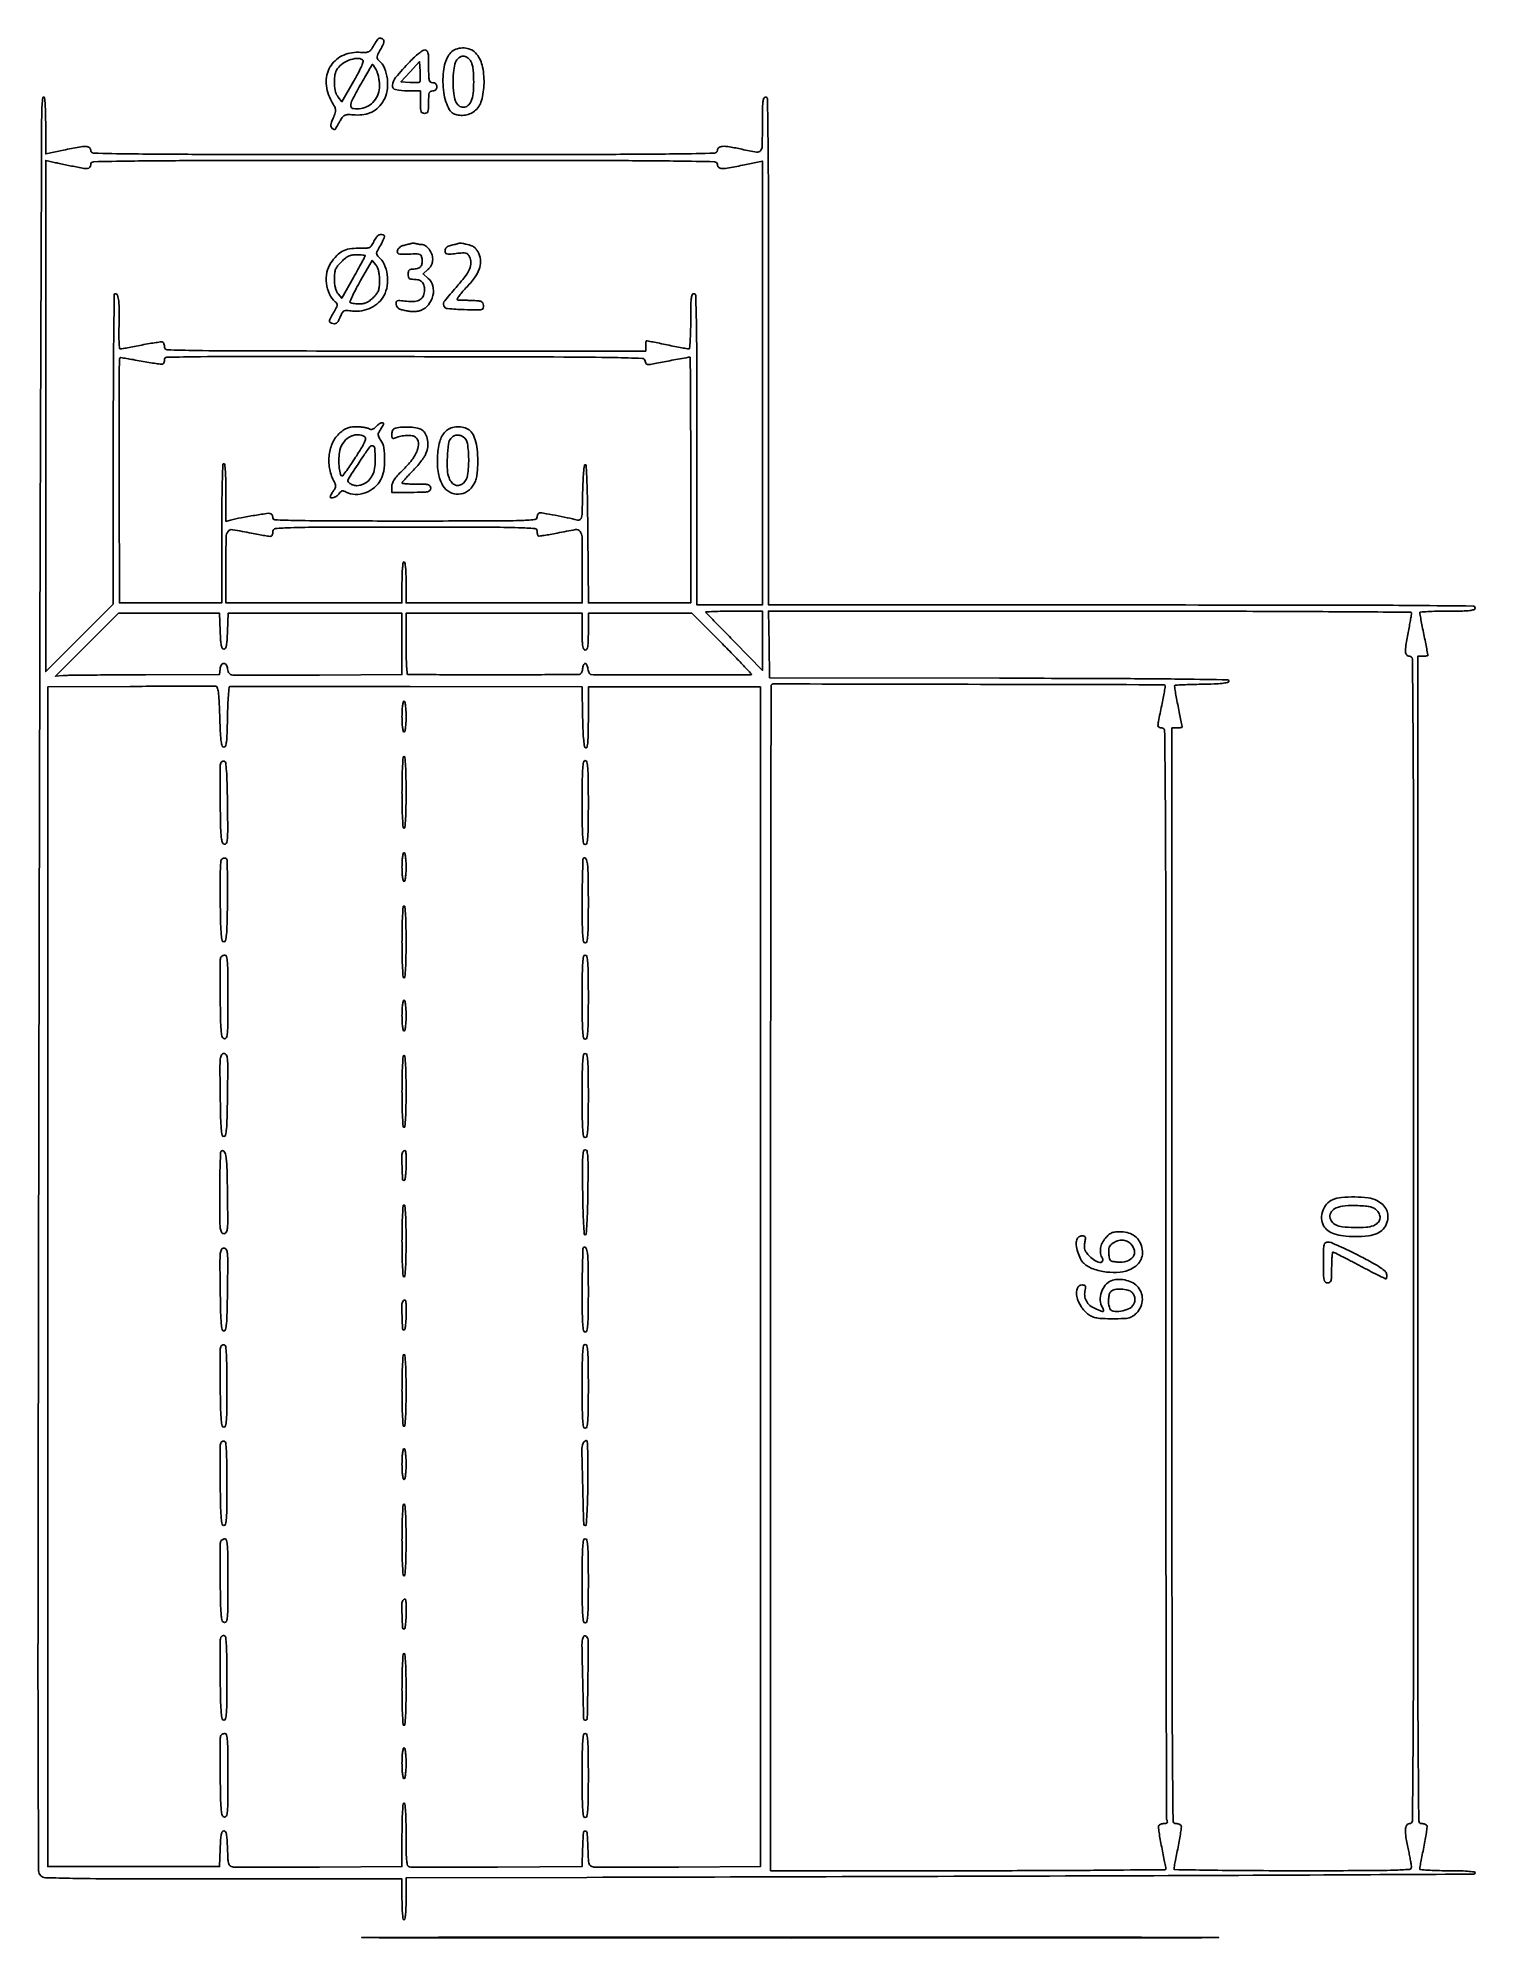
# Model space of a CAD drawing. Extents: x 6 to 708, y 4 to 932.
import ezdxf

# ---------------------------------------------------------------- set-up
doc = ezdxf.new("R2010")
doc.units = 0

msp = doc.modelspace()

# ---------------------------------------------------------------- linework, layer by layer
for points in [[(170.286331, 928.313571, -0.025165), (168.859526, 926.085188, -0.129479), (167.741589, 925.15604, -0.105533), (166.200263, 924.802258, -0.014029), (162.839774, 924.84501, 0.127381), (154.57933, 923.06173, 0.150165), (148.825308, 917.547516, 0.144028), (147.017512, 909.556513, 0.11441), (149.571049, 901.044049, -0.012494), (151.125481, 898.159574, -0.092886), (151.560306, 896.670163, -0.110308), (151.385661, 895.232889, -0.02075), (150.392172, 892.76088, 0.015423), (149.541329, 890.707287, 0.069138), (149.253026, 889.441169, 0.121875), (149.398153, 888.522749, 0.104379), (149.958169, 887.716831, 0.044604), (150.519441, 887.275475, 0.112511), (151.004253, 887.096781, 0.181166), (151.377156, 887.183853, 0.156438), (151.628967, 887.5, -0.030672), (151.88402, 888.065702, -0.005124), (152.450313, 889.114374, -0.005599), (153.143429, 890.334567, -0.004938), (153.892871, 891.591486, -0.034653), (155.169193, 893.391384, -0.132953), (156.276501, 894.182486, -0.094806), (157.832619, 894.444716, -0.012962), (161.138903, 894.285817, 0.055877), (165.523058, 894.451146, 0.079057), (169.239802, 895.629919, 0.080268), (172.366868, 897.886509, 0.059565), (175.005402, 901.24086, 0.098673), (176.748748, 906.004684, 0.068452), (176.848898, 911.754009, 0.07019), (175.4161, 917.152556, 0.120198), (172.652608, 920.873347, -0.10124), (171.980707, 921.710579, -0.160785), (171.839527, 922.610297, -0.077045), (172.257246, 923.883666, -0.01145), (173.541152, 926.26963, 0.014979), (174.623304, 928.315123, 0.056338), (175.112103, 929.679129, 0.109996), (175.123532, 930.598636, 0.20217), (174.70448, 931.203803, 0.062922), (173.464056, 931.788542, 0.227332), (172.621489, 931.67647, 0.108416), (171.794043, 930.832488, 0.01008)], [(164.708866, 921.201093, -0.32584), (165.029812, 920.384946, -0.034281), (164.33773, 918.323125, -0.024327), (162.880052, 915.235064, -0.006789), (160.301606, 910.551501), (154.685481, 900.670191), (152.842741, 902.94588, -0.111253), (151.599178, 905.461766, -0.044632), (151.028823, 909.280395, -0.044613), (151.147202, 913.211122, -0.0933), (152.063822, 916.119252, -0.106656), (154.394729, 918.864773, -0.068169), (158.04455, 920.946081, -0.071643), (161.874946, 921.879743, -0.167077)], [(171.47432, 916.04966, -0.046935), (172.060222, 914.597311, -0.022141), (172.551831, 912.634154, -0.021716), (172.888374, 910.517424, -0.028569), (173, 908.565436, -0.080785), (172.348817, 904.561376, -0.089553), (170.467562, 901.12648, -0.092887), (167.571885, 898.658343, -0.094856), (164, 897.429013, -0.059795), (160.24405, 897.343072, -0.377391), (159.039489, 898.629628, -0.127649), (159.688687, 901.490273, -0.008834), (163.649111, 908.831059, -0.002025), (165.863195, 912.72988, -0.003316), (167.774226, 916.012874, -0.000508), (169.485075, 918.900942, -0.264678), (169.659096, 919, -0.254501), (169.820465, 918.912174, -0.005598), (170.311755, 918.133338, -0.011337), (170.868618, 917.180506, -0.007243)], [(187.830857, 920.25, 0.013962), (180.895807, 912.544963, 0.156062), (179.326295, 908.783548, 0.374068), (180.88605, 906.645343, 0.056224), (186.606989, 906), (193, 906), (193, 900.5, 0.009792), (193.061504, 897.359853, 0.077556), (193.340909, 895.9375, 0.189837), (193.945848, 895.253284, 0.118451), (195, 895, 0.118451), (196.054152, 895.253284, 0.189837), (196.659091, 895.9375, 0.077556), (196.938496, 897.359853, 0.009792), (197, 900.5, -0.009792), (197.061504, 903.640147, -0.077556), (197.340909, 905.0625, -0.189837), (197.945848, 905.746716, -0.118451), (199, 906, 0.072254), (199.873159, 906.126841, 0.124864), (200.5, 906.5, 0.124864), (200.873159, 907.126841, 0.072254), (201, 908, 0.072254), (200.873159, 908.873159, 0.124864), (200.5, 909.5, 0.124864), (199.873159, 909.873159, 0.072254), (199, 910, -0.157888), (197.921799, 910.349175, -0.176663), (197.3125, 911.25, -0.055952), (197.051385, 913.198839, -0.005351), (197, 918, 0.005739), (196.946714, 922.642147, 0.051053), (196.692257, 924.66762, 0.154328), (196.125838, 925.627219, 0.184896), (195.15222, 926, 0.149084), (194.135031, 925.689812, 0.018448), (192.239361, 924.310938, 0.020465), (190.062038, 922.451991, 0.015605)], [(192.663264, 910.329931, -0.180234), (192.298663, 910.163264, -0.010625), (191.062839, 910.100339, -0.014945), (189.555294, 910.100735, -0.01038), (187.854083, 910.187416), (183.5, 910.5), (188, 915.39327), (192.5, 920.28654), (192.809181, 915.535784, -0.009467), (192.894593, 913.682516, -0.013786), (192.893855, 912.046878, -0.009242), (192.831212, 910.700828, -0.182076)], [(208.383144, 925.227764, 0.09331), (206.470438, 922.957736, 0.056863), (205.099184, 919.718858, 0.045689), (204.269118, 915.52884, 0.026071), (204, 910.371013, 0.036581), (204.37158, 905.29892, 0.042745), (205.479971, 900.601011, 0.047731), (207.104524, 896.888875, 0.143852), (209.054511, 894.970827, 0.084581), (211.470371, 894.163159, 0.064609), (214.261446, 894.093817, 0.063734), (217.017407, 894.743455, 0.077084), (219.330697, 896.045486, 0.158815), (222.809094, 901.248658, 0.064126), (224.068352, 909.800052, 0.063252), (223.111527, 918.608326, 0.130648), (219.849568, 924.660128, 0.111005), (217.446742, 926.288176, 0.081413), (214.288956, 926.967612, 0.080436), (211.042137, 926.605524, 0.103606)], [(217.443296, 920.777494, -0.080284), (218.156472, 919.304076, -0.035074), (218.632706, 917.178852, -0.026235), (218.913215, 914.321773, -0.011353), (219, 910.5, -0.024041), (218.725519, 904.79466, -0.07121), (217.802261, 900.994347, -0.123362), (216.223589, 898.810819, -0.176634), (214, 898, -0.176634), (211.776411, 898.810819, -0.123362), (210.197739, 900.994347, -0.07121), (209.274481, 904.79466, -0.024041), (209, 910.5, -0.024041), (209.274481, 916.20534, -0.07121), (210.197739, 920.005653, -0.123362), (211.776411, 922.189181, -0.176634), (214, 923, -0.095182), (214.835567, 922.839483, -0.048436), (215.789687, 922.347139, -0.045695), (216.70805, 921.627744, -0.051033)], [(7.996182, 888.75, -0.000786), (7.97772, 878.71684, -0.000029), (7.847091, 841.085938, -0.000053), (7.685208, 796.574677, -0.000037), (7.493998, 746.5, 0.0003), (7.269694, 678.394232, 0.000081), (6.996784, 570.565304, 0.000082), (6.727064, 448.186056, 0.000085), (6.501189, 327.318056, 0.000121), (6.249721, 154.618567, 0.00122), (6.337997, 82.650073, 0.00036), (6.538002, 37.053148, 0.197586), (7.574801, 34.568056, 0.190809), (9.839383, 33.588336, 0.003403), (23.322899, 33.258968, 0.003971), (45.514176, 33.044251, 0.000433), (96.571429, 33), (184, 33), (184, 23, 0.008055), (184.065757, 18.918453, 0.016864), (184.275, 15.75, 0.012451), (184.573367, 13.367196, 0.371083), (185, 13, 0.37228), (185.427962, 13.369911, 0.012004), (185.725592, 15.812482, 0.016498), (185.934412, 19.057941, 0.007817), (185.999927, 23.25), (185.999854, 33.5), (274.249927, 33.745153, 0.000063), (523.517036, 34.468774, 0.000546), (634.1749, 34.924659, 0.000044), (707.310393, 35.312308, 0.412636), (708, 36.005641, 0.38414), (707.606064, 36.442728, 0.007559), (704.355853, 36.731586, 0.012704), (700.10308, 36.936374, 0.005678), (694.5, 37, -0.00618), (689.323624, 37.063983, -0.010277), (684.965625, 37.261414, -0.004179), (681.329884, 37.53162, -0.390239), (681, 37.889921, -0.045437), (681.058256, 38.529649, -0.001168), (681.586839, 41.370509, -0.002473), (682.232265, 44.704186, -0.001685), (682.997748, 48.489056, 0.006838), (683.722885, 52.274818, 0.010148), (684.245108, 55.610817, 0.005673), (684.59309, 58.410929, 0.168022), (684.438731, 59.099135, 0.120076), (684.087846, 59.445015, 0.048302), (683.475352, 59.735371, 0.044153), (682.724779, 59.933353, 0.042439), (681.940983, 60, -0.411338), (680.547675, 61.379683, -0.000754), (680.251703, 96.958204, -0.001611), (680.034207, 157.580543, -0.000091), (680, 345), (680, 630), (682.5, 630, 0.015164), (683.458397, 630.029074, 0.024829), (684.265625, 630.118475, 0.022086), (684.876796, 630.244986, 0.343228), (685, 630.40332, 0.047714), (684.970241, 630.714457, 0.000276), (684.415265, 633.580627, 0.00117), (683.772433, 636.849828, 0.000744), (683.009413, 640.65332, -0.001294), (682.245912, 644.481028, -0.001938), (681.600795, 647.82785, -0.000789), (681.063539, 650.69928, -0.042735), (681.009413, 651.25, -0.398202), (681.28908, 651.553009, -0.002997), (684.96839, 651.779688, -0.008677), (689.324205, 651.94609, -0.005208), (694.5, 652, 0.003511), (701.880669, 652.051821, 0.024158), (705.5, 652.277778, 0.054088), (707.431572, 652.707136, 0.32143), (708, 653.5, 0.410982), (707.039637, 654.471031, 0.000588), (679, 654.747826, 0.001957), (635.317774, 654.956696, 0.000217), (535.5, 655), (363, 655), (363, 779, 0.000304), (362.956425, 850.618475, 0.00272), (362.746976, 882.083333, 0.001124), (362.460488, 902.055316, 0.409363), (361.5, 903, 0.32143), (360.707136, 902.431572, 0.054088), (360.277778, 900.5, 0.024158), (360.051821, 896.880669, 0.003511), (360, 889.5, -0.00473), (359.901135, 879.05029, -0.17058), (359.071098, 876.823723, -0.266983), (357.144232, 876.111038, -0.012246), (350, 877.5, 0.010287), (343.892771, 878.712197, 0.054305), (340.490769, 878.94, 0.141194), (338.706905, 878.344536, 0.246861), (338, 877, -0.406965), (336.628759, 875.594309, -0.002935), (318.625, 875.253268, -0.003102), (286.642986, 875.033654, -0.000166), (185, 875, -0.000166), (83.357014, 875.033654, -0.003102), (51.375, 875.253268, -0.002935), (33.371241, 875.594309, -0.406965), (32, 877, 0.233986), (31.338324, 878.336511, 0.162518), (29.715518, 878.890864, 0.047859), (26.320591, 878.588977, 0.005433), (18.75, 877.092147), (10, 875.263128), (10, 889.131564, 0.005467), (9.93667, 894.92378, 0.012529), (9.731973, 899.282891, 0.007476), (9.442869, 902.600101, 0.384677), (9, 903, 0.385536), (8.555909, 902.597791, 0.007142), (8.266589, 899.186546, 0.012215), (8.060963, 894.709723, 0.005301)], [(21.815376, 869.496963, 0.00478), (28.026973, 868.28762, 0.058085), (30.444847, 868.12614, 0.217623), (31.551324, 868.699256, 0.167623), (32, 870, -0.406965), (33.371241, 871.405691, -0.002935), (51.375, 871.746732, -0.003102), (83.357014, 871.966346, -0.000166), (185, 872, -0.000166), (286.642986, 871.966346, -0.003102), (318.625, 871.746732, -0.002935), (336.628759, 871.405691, -0.406965), (338, 870, 0.233986), (338.661676, 868.663489, 0.162518), (340.284482, 868.109136, 0.047859), (343.679409, 868.411023, 0.005433), (351.25, 869.907853), (360, 871.736872), (360, 763.368436), (360, 655), (344, 655), (328, 655), (328, 731, 0.000505), (327.955814, 774.710356, 0.004428), (327.745066, 794.083333, 0.002901), (327.438369, 806.090588, 0.405064), (326.5, 807, 0.32143), (325.707136, 806.431572, 0.054088), (325.277778, 804.5, 0.024158), (325.051821, 800.880669, 0.003511), (325, 793.5, -0.00618), (324.936017, 788.323624, -0.010277), (324.738586, 783.965625, -0.004179), (324.46838, 780.329884, -0.390239), (324.110079, 780, -0.045444), (323.470262, 780.058272, -0.001166), (320.626276, 780.5875, -0.00247), (317.289066, 781.233653, -0.001683), (313.5, 782, 0.00074), (309.745949, 782.766634, 0.001166), (306.520599, 783.4125, 0.00027), (303.690997, 783.97067, 0.048593), (303.389921, 784, 0.346083), (303.236676, 783.879496, 0.020841), (303.114539, 783.265625, 0.024028), (303.028102, 782.458412, 0.014658), (303, 781.5), (303, 779), (185.5, 779, -0.000226), (108.553619, 779.034854, -0.003903), (83.384084, 779.25413, -0.00426), (69.289878, 779.607079, -0.404419), (68, 780.940983, 0.036811), (67.94263, 781.719176, 0.040878), (67.771692, 782.452904, 0.044861), (67.521719, 783.043716, 0.132594), (67.222783, 783.362313, 0.170068), (66.618673, 783.495288, 0.004608), (63.891243, 783.140192, 0.009066), (60.659186, 782.629161, 0.00603), (56.972783, 781.931627, -0.001787), (53.270764, 781.198542, -0.002573), (49.98888, 780.578338, -0.001353), (47.205827, 780.075001, -0.040994), (46.5, 780.00826, -0.386205), (46.06802, 780.390805, -0.011912), (45.848782, 782.961517, -0.015764), (45.744782, 786.458606, -0.006609), (45.8155, 791.168921, 0.00726), (45.919683, 798.76733, 0.028647), (45.648196, 803.435698, 0.048158), (45.050541, 806.21773, 0.326664), (43.980948, 807, 0.410083), (43.511707, 806.53734, 0.000294), (43.253237, 787.441798, 0.002338), (43.058718, 763.921705, 0.000898), (43, 731.238634), (43, 655.477268), (26.5, 639), (10, 622.522732), (10, 747.280418), (10, 872.038104), (12.25, 871.516015, 0.004244), (13.548476, 871.226309, 0.000751), (15.987954, 870.707557, 0.000813), (18.849677, 870.108366, 0.000732)], [(170.326623, 832.558747, -0.032526), (169.16542, 830.482793, -0.1454), (168.116722, 829.58688, -0.09781), (166.534641, 829.227749, -0.010599), (162.772271, 829.201338, 0.042474), (158.326486, 828.886408, 0.08348), (154.97348, 827.767097, 0.081825), (152.128348, 825.594999, 0.03949), (149.25, 822.010169, 0.101931), (147.348857, 817.442674, 0.076407), (147.137304, 811.98485, 0.077782), (148.563538, 806.811915, 0.113938), (151.414147, 803.071252, -0.094084), (152.136438, 802.196918, -0.170086), (152.288018, 801.291601, -0.079435), (151.8514, 800.015194, -0.010491), (150.453695, 797.511199, 0.009024), (149.065957, 795.04211, 0.078726), (148.651574, 793.858889, 0.21921), (148.83634, 793.140842, 0.130977), (149.563854, 792.61387, 0.080455), (150.988369, 792.316431, 0.17738), (152.033339, 792.646365, 0.109198), (152.941935, 793.733172, 0.021526), (154.021348, 796.051538, -0.032251), (154.923818, 797.886054, -0.163939), (155.764747, 798.629805, -0.119685), (157.027751, 798.834831, -0.013865), (159.901555, 798.531862, 0.077505), (164.384342, 798.63021, 0.069434), (168.809371, 800.073483, 0.070928), (172.585362, 802.632162, 0.088072), (175.176008, 805.984398, 0.084814), (176.75734, 810.87006, 0.070445), (176.774545, 816.340329, 0.073508), (175.305641, 821.36776, 0.112231), (172.550285, 824.958267, -0.087096), (171.793872, 825.84848, -0.174564), (171.626415, 826.743697, -0.082231), (172.047934, 827.995444, -0.010296), (173.449343, 830.503773, 0.016513), (174.354143, 832.171602, 0.02521), (175.015749, 833.678812, 0.022565), (175.419623, 834.905316, 0.270948), (175.298328, 835.368338, 0.161093), (174.112851, 835.964502, 0.166742), (172.824627, 835.724849, 0.107038), (171.522038, 834.564666, 0.046264)], [(166, 825.534393, -0.122972), (165.914801, 825.193216, -0.000686), (164.327376, 822.222857, -0.002896), (162.488644, 818.840772, -0.001829), (160.305961, 814.91491), (154.611922, 804.761033), (152.805961, 806.991301, -0.065295), (152.016642, 808.277978, -0.04371), (151.452248, 809.912462, -0.037263), (151.111694, 811.888928, -0.024039), (151, 814.210784, -0.023604), (151.134446, 817.057102, -0.072791), (151.590735, 818.923881, -0.07459), (152.556054, 820.556576, -0.02564), (154.4, 822.6, -0.025673), (156.328535, 824.340044, -0.064365), (157.936836, 825.335366, -0.070536), (159.654106, 825.838079, -0.036001), (161.9, 826, -0.010658), (163.471959, 825.966489, -0.017614), (164.795625, 825.863228, -0.011798), (165.842642, 825.719232, -0.368015)], [(188.5, 831.508243, -0.015393), (187.949164, 831.343304, -0.003651), (187.021038, 831.103493, -0.003753), (185.949921, 830.84359, -0.003695), (184.869492, 830.59841, 0.059898), (183.826021, 830.234671, 0.054756), (182.863712, 829.625343, 0.058393), (182.121266, 828.875242, 0.102314), (181.735209, 828.095441, 0.128344), (181.734711, 827.067369, 0.258774), (182.276798, 826.498444, 0.076158), (183.690413, 826.28322, 0.00651), (187.365718, 826.334503, -0.006973), (191.362537, 826.386568, -0.099867), (192.750462, 826.105229, -0.217116), (193.450777, 825.344591, -0.050762), (193.830076, 823.608507, -0.075767), (193.753079, 821.560769, -0.149893), (193.000125, 820.136796, -0.136942), (191.519659, 819.299647, -0.058979), (189.25, 819.015313, 0.058327), (188.152315, 818.879247, 0.151434), (187.476531, 818.473764, 0.138047), (187.111519, 817.728474, 0.045296), (187, 816.5, 0.046678), (187.122071, 815.195259, 0.165323), (187.53, 814.473214, 0.148134), (188.325485, 814.103828, 0.035164), (189.8, 814, -0.068405), (192.10372, 813.683348, -0.126999), (193.724963, 812.742477, -0.12831), (194.677823, 811.142319, -0.070583), (195, 808.871429, -0.092027), (194.466074, 805.995086, -0.160863), (192.94613, 804.138663, -0.123561), (190.280434, 803.255698, -0.044236), (186.247533, 803.313901, 0.00688), (182.893386, 803.613501, 0.097061), (181.700186, 803.471817, 0.278702), (181.207698, 802.905156, 0.07848), (181.189094, 801.684033, 0.099298), (181.582414, 800.569836, 0.118375), (182.358614, 799.774071, 0.07416), (183.711193, 799.179524, 0.020022), (186, 798.65313, 0.024184), (188.069778, 798.366395, 0.029464), (190.024815, 798.306969, 0.03249), (191.768909, 798.470487, 0.053415), (193.197701, 798.858496, 0.131885), (196.945486, 801.614978, 0.111626), (199.100131, 806.05212, 0.117401), (199.081094, 810.802523, 0.156943), (196.845361, 814.456591), (194.290722, 816.653999), (196.645361, 818.751332, 0.051052), (197.645105, 819.843788, 0.053036), (198.38813, 821.102892, 0.053452), (198.845275, 822.480755, 0.053438), (199, 823.924332, 0.094175), (198.545171, 826.317721, 0.069591), (197.215521, 828.66964, 0.074299), (195.414703, 830.412221, 0.156417), (193.581787, 831, -0.023671), (192.94216, 831.030298, -0.014292), (192.188962, 831.123602, -0.014303), (191.44438, 831.259428, -0.02425), (190.831787, 831.420772, 0.037958), (190.248566, 831.557416, 0.0292), (189.597463, 831.620035, 0.029925), (188.978491, 831.606207, 0.05996)], [(211.5, 831.498521, -0.014262), (210.943646, 831.335871, -0.003195), (209.985937, 831.091827, -0.003312), (208.876172, 830.824366, -0.003199), (207.75, 830.568419, 0.04527), (206.523496, 830.178838, 0.089892), (205.671741, 829.624032, 0.109907), (205.17476, 828.890095, 0.09435), (205, 827.972212, 0.106071), (205.226698, 826.915623, 0.229423), (205.848487, 826.395026, 0.083048), (207.16754, 826.288885, 0.007893), (210.397574, 826.616908, -0.011028), (213.561617, 826.918201, -0.076315), (215.110449, 826.794881, -0.141419), (216.104965, 826.234977, -0.071537), (216.964147, 825.066992, -0.127951), (217.657328, 822.195606, -0.098918), (216.968445, 819.03855, -0.061178), (214.690454, 815.188127, -0.019187), (210.393169, 810.032122, 0.012609), (204.839321, 803.543896, 0.263938), (204.431389, 801.118569, 0.291188), (206.300252, 799.684179, 0.014667), (214.335998, 799.21289, 0.003018), (220.814956, 799.062462, 0.056289), (222.846126, 799.256585, 0.244673), (223.653874, 799.920078, 0.136876), (223.824414, 801.21289, 0.089688), (223.413935, 802.452375, 0.169422), (222.643051, 803.151245, 0.081294), (221.180062, 803.507017, 0.010866), (218, 803.680787, -0.000383), (215.791413, 803.755078, -0.000453), (213.703723, 803.828799, -0.000394), (211.941542, 803.894018, -0.002884), (211.09778, 803.930787, -0.550509), (210.88544, 804.305976, -0.030629), (211.73973, 805.690968, -0.024547), (213.218464, 807.584474, -0.01242), (215.252777, 809.826162, 0.030535), (219.356053, 814.690586, 0.069973), (221.649706, 818.889545, 0.093107), (222.330185, 822.748173, 0.096462), (221.548095, 826.539136, 0.043314), (220.870162, 827.833875, 0.040556), (219.965967, 829.023295, 0.043189), (218.983682, 829.94466, 0.097677), (218.079661, 830.406545, 0.006296), (215.391399, 831.136153, 0.021995), (213.6338, 831.507918, 0.034199), (212.396218, 831.627207, 0.085373)], [(173, 813.466139, -0.020007), (172.879601, 810.458393, -0.067985), (172.460396, 808.545866, -0.077424), (171.576018, 806.950149, -0.031205), (169.923077, 805.076923, -0.0307), (168.21964, 803.570744, -0.061419), (166.680345, 802.648146, -0.065286), (165.026786, 802.160317, -0.039143), (162.982094, 802, -0.018429), (161.467653, 802.055837, -0.025236), (160.114192, 802.224761, -0.023747), (159.043254, 802.466621, -0.189113), (158.645149, 802.765144, -0.251139), (158.609521, 803.343985, -0.004639), (159.955562, 806.203863, -0.010218), (161.658635, 809.559774, -0.006505), (163.770181, 813.396964), (169.368099, 823.263641), (171.184049, 821.021036, -0.065742), (171.994602, 819.697102, -0.045576), (172.559002, 818.032967, -0.037555), (172.892207, 815.978917, -0.021439)], [(302.819753, 774.010835, 0.06312), (303.090277, 773.082413, 0.153953), (303.552316, 772.550388, 0.142004), (304.263849, 772.354955, 0.050763), (305.319753, 772.477462, -0.008272), (308.369245, 773.096892, -0.000811), (315.751071, 774.457202, -0.000203), (323.836472, 775.930229, -0.044981), (324.610468, 776, -0.412265), (324.770732, 775.840799, -0.000042), (324.885575, 758.375, -0.001015), (324.972009, 739.007046, -0.000608), (325, 716), (325, 656), (300.013302, 656), (275.026604, 656), (274.763302, 689.75, 0.002078), (274.589874, 704.25228, 0.005325), (274.308932, 714.746675, 0.001499), (273.97333, 723.046784, 0.401556), (273.5, 723.5, 0.37936), (273.057326, 723.107673, 0.006957), (272.697185, 719.739938, 0.012342), (272.401089, 715.388325, 0.005759), (272.221703, 709.73805, -0.002081), (271.999709, 700.634488, -0.039517), (271.694346, 697.80578, -0.200752), (270.9805, 696.722764, -0.207809), (269.721703, 696.491087, 0.005924), (264.706604, 697.591138, 0.003626), (258.768053, 698.775344, 0.001832), (253.033645, 699.853887, 0.045593), (251.434624, 700, 0.138211), (250.887547, 699.845831, 0.100129), (250.421421, 699.4125, 0.085861), (250.10758, 698.764371, 0.070026), (250, 698, -0.38786), (248.805495, 696.691787, -0.014953), (241.6875, 696.257752, -0.00734), (228.028005, 696.034836, -0.00041), (185.5, 696, -0.000634), (149.300113, 696.045898, -0.00495), (132.440278, 696.255585, -0.003256), (121.849193, 696.561217, -0.403894), (121, 697.440983, 0.06198), (120.925696, 698.038107, 0.051301), (120.705704, 698.640562, 0.053311), (120.381686, 699.158357, 0.088115), (119.998141, 699.501149, 0.175891), (118.72236, 699.766883, 0.00351), (112.073047, 698.762723, 0.009142), (105.462676, 697.592673, 0.017837), (100.25, 696.376887), (98, 695.766737), (98, 709.883369, 0.005356), (97.936781, 715.785394, 0.012325), (97.73229, 720.220842, 0.007262), (97.443666, 723.598527, 0.385286), (97, 724, 0.403851), (96.526608, 723.543126, 0.001526), (96.257353, 715.25, 0.005325), (96.059586, 704.705622, 0.002026), (96, 690), (96, 656), (71, 656), (46, 656), (45.881517, 714.25, -0.000258), (45.827568, 749.800067, -0.002407), (45.88605, 765.137829, -0.001325), (45.993966, 774.707315, -0.188616), (46.411941, 775.733538, -0.247128), (46.624499, 775.805542, -0.000793), (49.486445, 775.345106, -0.004073), (52.742674, 774.788676, -0.002507), (56.566871, 774.083271, 0.005456), (60.427835, 773.394599, 0.00826), (63.802456, 772.887748, 0.003921), (66.66114, 772.529357, 0.168145), (67.25, 772.65875, 0.124597), (67.538096, 772.953839, 0.047513), (67.779675, 773.479846, 0.043303), (67.944524, 774.12807, 0.040648), (67.999957, 774.809017, -0.40796), (69.10024, 775.933158, -0.002257), (85.549382, 776.211335, -0.003333), (113.121894, 776.369287, -0.000272), (185.249957, 776.26238, -0.000219), (263.060158, 776.070605, -0.004061), (287.661683, 775.799349, -0.004989), (301.251763, 775.403421, -0.357747)], [(171.263351, 742.052299, -0.039067), (170.348459, 741.212418, -0.091545), (169.529, 740.783711, -0.119262), (168.752549, 740.735493, -0.097434), (167.974396, 741.036986, 0.083949), (167.109345, 741.399047, 0.019241), (165.548013, 741.699984, 0.019367), (163.698086, 741.910299, 0.017808), (161.784796, 741.984687, 0.027501), (159.216685, 741.851694, 0.061656), (157.318513, 741.407483, 0.062691), (155.605265, 740.519335, 0.029272), (153.629669, 738.979707, 0.103254), (150.217375, 734.439297, 0.077658), (148.464089, 728.425997, 0.073891), (148.587465, 721.869644, 0.077887), (150.624587, 715.759074, -0.024104), (151.374865, 714.11903, -0.099823), (151.57093, 713.052871, -0.113396), (151.326365, 712.066094, -0.035575), (150.538857, 710.752013, 0.013544), (149.949634, 709.860324, 0.016746), (149.452039, 708.997967, 0.015199), (149.085023, 708.256192, 0.10768), (149, 707.865978, 0.383962), (149.4805, 707.332512, 0.11352), (150.670283, 707.478019, 0.07072), (152.166431, 708.274069, 0.077467), (153.328974, 709.435221, -0.04547), (154.108483, 710.319965, -0.14067), (154.808599, 710.682819, -0.1338), (155.616641, 710.628303, -0.039523), (156.763424, 710.126612, 0.119317), (161.139894, 708.990979, 0.090646), (166.046328, 709.805055, 0.086922), (170.524981, 712.361208, 0.097035), (173.667756, 716.205777, 0.084212), (175.067188, 720.375521, 0.038791), (175.516107, 726.102064, 0.03853), (175.087901, 731.700917, 0.107078), (173.680969, 735.364151, -0.021275), (172.676104, 737.05008, -0.112127), (172.388981, 738.080991, -0.12717), (172.594201, 739.069627, -0.030606), (173.430969, 740.534989, 0.009477), (174.031907, 741.491191, 0.012616), (174.539097, 742.383417, 0.009919), (174.92544, 743.140542, 0.113483), (175, 743.464817, 0.345174), (174.625712, 743.942393, 0.151834), (173.77197, 743.891067, 0.072888), (172.530952, 743.201882, 0.042105)], [(165.845905, 737.116398, -0.306921), (166.2235, 736.248424, -0.059914), (165.684002, 734.534403, -0.030332), (164.237814, 731.791917, -0.006277), (161.345905, 727.163523, -0.004978), (159.054224, 723.673136, -0.007835), (157.010233, 720.727375, -0.002964), (155.215378, 718.256351, -0.226655), (154.795313, 718.031812, -0.366179), (153.947886, 718.685328, -0.023603), (153.397246, 721.999341, -0.029793), (153.17272, 725.873809, -0.036809), (153.444585, 729.47903, -0.102935), (155.04829, 733.81848, -0.115423), (158.2033, 736.951012, -0.130101), (162.110641, 738.130835, -0.150974)], [(180.75, 741.310674, 0.10595), (180.025516, 740.945643, 0.091145), (179.467799, 740.298317, 0.078414), (179.117688, 739.403294, 0.054145), (179, 738.319687, 0.026825), (179.069389, 737.027251, 0.169401), (179.347747, 736.440389, 0.247014), (179.860727, 736.277222, 0.058324), (180.75, 736.545394, -0.049736), (183.395453, 737.392855, -0.04134), (186.327232, 737.770163, -0.042615), (188.95113, 737.665627, -0.142893), (190.513773, 736.988569, -0.196578), (191.998749, 734.203631, -0.119195), (191.486497, 730.449429, -0.074013), (188.833072, 725.821982, -0.032151), (184.078455, 720.537592, 0.015235), (181.680367, 718.047046, 0.039005), (180.150496, 716.067876, 0.055076), (179.287952, 714.370011, 0.090244), (179, 712.787592), (179, 710), (188.5, 710, 0.004147), (194.300346, 710.048109, 0.047763), (196.5625, 710.302632, 0.16431), (197.595672, 710.912441, 0.179874), (198, 712, 0.142406), (197.688767, 713.070611, 0.183695), (196.875, 713.678571, 0.063075), (195.135837, 713.945542, 0.006583), (191, 714, -0.007571), (188.316008, 714.040642, -0.01257), (186.05625, 714.166008, -0.006189), (184.203789, 714.338667, -0.383693), (184, 714.565133, -0.180057), (184.135838, 714.93011, -0.003386), (185.499861, 716.487313, -0.007808), (187.149038, 718.287119, -0.005089), (189.10591, 720.315133, 0.01622), (191.168825, 722.550541, 0.014872), (193.145256, 724.979119, 0.015066), (194.778493, 727.251243, 0.04629), (195.686874, 728.911656, 0.071015), (196.578174, 732.179215, 0.07302), (196.506788, 735.533565, 0.079993), (195.51682, 738.455137, 0.118914), (193.737573, 740.471258, 0.106845), (191.594002, 741.372824, 0.030185), (187.978779, 741.82671, 0.031), (184.062141, 741.836744, 0.049087)], [(205.207749, 739.721139, 0.125022), (202.455337, 734.747322, 0.053007), (201.30221, 727.156898, 0.052411), (201.776266, 719.248868, 0.095736), (204.01794, 713.210896, 0.131995), (207.306403, 710.073189, 0.138593), (211.66202, 709.080699, 0.135149), (215.975896, 710.510569, 0.123065), (219.133441, 713.988397, 0.046471), (220.00644, 716.056734, 0.03564), (220.578573, 718.443551, 0.028005), (220.899467, 721.402659, 0.013007), (221, 725.266517, 0.025707), (220.700466, 731.088639, 0.049449), (219.765779, 735.661473, 0.065453), (218.244799, 738.967762, 0.130107), (216.1504, 740.919509, 0.08173), (213.370426, 741.866437, 0.068677), (210.255804, 741.953858, 0.071413), (207.356588, 741.208426, 0.105984)], [(213.855621, 737.110393, -0.217915), (215.980041, 733.845682, -0.035763), (216.5687, 726.141984, -0.036883), (216.030609, 718.351991, -0.174884), (213.963584, 714.467044, -0.119558), (212.085034, 713.446687, -0.153502), (210.131116, 713.53474, -0.130958), (208.353308, 714.777535, -0.077044), (206.99694, 717.007387, -0.087939), (206.151836, 720.83561, -0.021926), (206.164712, 727.269426, -0.019162), (206.700292, 733.617832, -0.143534), (207.884873, 736.36128, -0.090099), (209.134786, 737.410569, -0.098779), (210.634846, 737.910555, -0.095207), (212.256903, 737.804924, -0.077636)], [(170.929715, 725.70034, -0.046578), (170.604569, 721.56399, -0.074494), (169.491184, 718.207011, -0.086781), (167.604723, 715.68431, -0.09097), (165.002099, 714.000869, -0.029713), (163.353871, 713.430244, -0.063375), (162.022688, 713.23273, -0.069515), (160.764326, 713.38202, -0.042684), (159.355554, 713.88386, -0.08474), (157.851732, 714.905198, -0.307862), (157.625519, 715.978042, -0.048133), (158.618706, 717.859554, -0.000869), (164.878393, 727.338801, -0.012005), (168.293697, 732.231929, -0.30984), (169.742028, 732.738559, -0.320812), (170.696941, 731.570888, -0.012494)], [(250, 691.166667, 0.026276), (250.03895, 690.426021, 0.028824), (250.155437, 689.716438, 0.029988), (250.324822, 689.128051, 0.111747), (250.529147, 688.804186, 0.230212), (250.991472, 688.644351, 0.004825), (253.464608, 688.966001, 0.010204), (256.398384, 689.437612, 0.006571), (259.779147, 690.098103, -0.010812), (268.773568, 691.776245, -0.277915), (270.986537, 690.894108, -0.160344), (271.90492, 688.224648, -0.003342), (272, 674), (272, 656), (229, 656), (186, 656), (186, 666, 0.008055), (185.934243, 670.081547, 0.016864), (185.725, 673.25, 0.012451), (185.426633, 675.632804, 0.371083), (185, 676, 0.371083), (184.573367, 675.632804, 0.012451), (184.275, 673.25, 0.016864), (184.065757, 670.081547, 0.008055), (184, 666), (184, 656), (141, 656), (98, 656), (98, 674, -0.003391), (98.096576, 688.238228, -0.163323), (99.029693, 690.898496, -0.275231), (101.266101, 691.772342, -0.01032), (110.481745, 690.044793, 0.006323), (113.979272, 689.360163, 0.009472), (117.050778, 688.859078, 0.004973), (119.638111, 688.513376, 0.170745), (120.231745, 688.643226, 0.133584), (120.527281, 688.95943, 0.044562), (120.774325, 689.548723, 0.040614), (120.943302, 690.281228, 0.0364), (121, 691.059017, -0.390233), (122.166216, 692.325725, -0.013121), (129.557646, 692.742477, -0.007095), (143.508621, 692.964228, -0.000426), (185.5, 693, -0.000459), (226.444462, 692.962397, -0.006645), (240.954545, 692.742894, -0.010178), (248.890599, 692.355535, -0.394109)], [(95.211067, 642.25, 0.006611), (95.421186, 637.708175, 0.03557), (95.743112, 635.256489, 0.079408), (96.237928, 633.942507, 0.269279), (97, 633.5, 0.269279), (97.762072, 633.942507, 0.079408), (98.256888, 635.256489, 0.03557), (98.578814, 637.708175, 0.006611), (98.788933, 642.25), (99.077866, 651), (141.538933, 651), (184, 651), (184, 636.022062), (184, 621.044123), (143.75, 620.772062, -0.000757), (128.165141, 620.690323, -0.001166), (114.680265, 620.671458, -0.000365), (102.987019, 620.6909, -0.03476), (101.310476, 620.811626, -0.076088), (100.303267, 621.11577, -0.108147), (99.567223, 621.687726, -0.095791), (99.079606, 622.572424, -0.049481), (98.810476, 623.811626, 0.095722), (98.184785, 625.793244, 0.279744), (96.997062, 626.486844, 0.272966), (95.807281, 625.757484, 0.09361), (95.183578, 623.75), (94.867155, 621), (58.683578, 620.926573, 0.000838), (44.537687, 620.874172, 0.001196), (31.984633, 620.776604, 0.000648), (21.36403, 620.654873, 0.018195), (18.604534, 620.519152), (14.709068, 620.185157), (30.092434, 635.592579), (45.4758, 651), (70.198967, 651), (94.922134, 651)], [(272, 642, 0.005946), (272.056738, 637.229484, 0.035355), (272.291667, 634.75, 0.084509), (272.743224, 633.447695, 0.273642), (273.5, 633, 0.273642), (274.256776, 633.447695, 0.084509), (274.708333, 634.75, 0.035355), (274.943262, 637.229484, 0.005946), (275, 642), (275, 651), (300.262503, 651), (325.525007, 651), (340.5, 636, -0.003219), (346.17332, 630.243552, -0.005634), (350.786012, 625.394463, -0.001733), (354.609846, 621.254182, -0.638293), (354.487497, 620.959875, -0.01024), (353.273208, 620.935425, -0.000006), (316.464307, 620.948559, -0.000024), (281.380099, 620.963164, -0.002283), (276.316422, 620.98864, -0.199292), (275.839912, 621.191808, -0.069292), (275.387572, 621.804476, -0.055596), (275.024515, 622.696476, -0.040247), (274.816422, 623.75, 0.033956), (274.622131, 624.803087, 0.049072), (274.299199, 625.692188, 0.060676), (273.906374, 626.308209, 0.224125), (273.5, 626.5, 0.224125), (273.093626, 626.308209, 0.060676), (272.700801, 625.692188, 0.049072), (272.377869, 624.803087, 0.033956), (272.183578, 623.75, -0.042117), (271.891941, 622.301959, -0.146908), (271.379327, 621.510344, -0.139443), (270.497713, 621.108881, -0.036543), (268.933578, 620.987952, -0.000937), (266.762712, 620.983106, -0.000018), (255.405488, 620.979443, -0.000043), (242.157679, 620.976777, -0.000029), (227, 620.975904, -0.000029), (211.97689, 620.976772, -0.000046), (199.1625, 620.979443, -0.000007), (187.79523, 620.98303, -0.002929), (187, 620.987952, -0.383876), (186.553963, 621.39942, -0.006529), (186.266867, 624.999797, -0.011626), (186.062934, 629.71061, -0.005003), (186, 636), (186, 651), (229, 651), (272, 651)], [(360, 637.522611), (360, 623.045221), (346.480731, 636.875213, 0.00005), (341.252158, 642.222882, 0.000078), (336.742574, 646.832818, 0.000021), (332.810122, 650.851178, 0.00269), (332.314064, 651.352602, -0.646267), (332.41271, 651.613021, -0.00334), (336.018298, 651.809827, -0.007673), (340.444827, 651.953764, -0.00429), (345.833333, 652), (360, 652)], [(677, 651.087968, -0.040862), (676.948006, 650.45282, -0.0016), (676.559425, 648.141443, -0.002832), (676.074775, 645.407096, -0.001995), (675.500171, 642.337968, 0.006309), (674.264198, 635.406155, 0.051125), (674.065517, 632.188623, 0.163778), (674.660938, 630.63119, 0.223871), (676, 630, -0.411146), (677.446815, 628.568276, -0.000867), (677.748246, 594.125, -0.001667), (677.966739, 534.815659, -0.000088), (678, 345, -0.000088), (677.966739, 155.184341, -0.001667), (677.748246, 95.875, -0.000867), (677.446815, 61.431724, -0.411146), (676, 60, 0.272261), (674.629505, 59.193991, 0.117811), (674.037551, 57.079669, 0.051483), (674.284166, 53.257471, 0.012302), (675.5, 47, -0.004681), (676.049988, 44.383066, -0.005515), (676.520074, 41.895312, -0.004868), (676.873112, 39.788063, -0.03406), (676.964871, 38.75, -0.399533), (675.945739, 37.634168, -0.010069), (668.464137, 37.257392, -0.006999), (654.988959, 37.039305, -0.000546), (619, 37, -0.001343), (596.114276, 37.061482, -0.002492), (577.54358, 37.253836, -0.000267), (561.373179, 37.510568, -0.409416), (561, 37.889921, -0.045437), (561.058256, 38.529649, -0.001168), (561.586839, 41.370509, -0.002473), (562.232265, 44.704186, -0.001685), (562.997748, 48.489056, 0.006838), (563.722885, 52.274818, 0.010148), (564.245108, 55.610817, 0.005673), (564.59309, 58.410929, 0.168022), (564.438731, 59.099135, 0.120076), (564.087846, 59.445015, 0.048302), (563.475352, 59.735371, 0.044153), (562.724779, 59.933353, 0.042439), (561.940983, 60, -0.41109), (560.55062, 61.3756, -0.000855), (560.251814, 94.704191, -0.001717), (560.034237, 151.622542, -0.000097), (560, 327.5), (560, 595), (562.5, 595, 0.014658), (563.458412, 595.028102, 0.024028), (564.265625, 595.114539, 0.020841), (564.879496, 595.236676, 0.346083), (565, 595.389921, 0.048605), (564.970655, 595.691079, 0.000268), (564.409663, 598.534385, 0.001161), (563.76068, 601.774885, 0.000737), (562.990344, 605.546931, -0.004314), (562.248057, 609.319105, -0.006867), (561.6854, 612.559314, -0.002241), (561.253231, 615.348585, -0.238006), (561.370054, 615.703387, -0.186068), (561.733847, 615.864744, -0.001143), (565.401445, 616.038191, -0.00446), (569.617039, 616.190233, -0.002802), (574.54717, 616.296377, 0.005236), (580.579159, 616.455617, 0.018121), (584.474606, 616.74089, 0.020692), (587.051069, 617.132177, 0.270718), (587.749354, 617.745681, 0.506806), (587.233883, 618.472356, 0.000565), (565.334868, 618.790631, 0.002353), (533.894469, 619.064069, 0.000432), (475.831894, 619.245681), (363.5, 619.5), (363.225229, 635.75), (362.950457, 652), (519.975229, 652, -0.00047), (583.926375, 651.9399, -0.000982), (633.707429, 651.748548, -0.000045), (676.594781, 651.49562, -0.412461)], [(95, 600.406553, 0.003339), (95.323702, 592.360137, 0.021625), (95.689028, 588.317759, 0.043169), (96.184733, 586.097458, 0.327192), (97, 585.5, 0.328142), (97.808518, 586.094647, 0.04569), (98.271564, 588.254456, 0.022005), (98.573597, 592.227469, 0.003278), (98.776733, 600.25, -0.005591), (98.953448, 606.15043, -0.010679), (99.249534, 610.883204, -0.004957), (99.608051, 614.696117, -0.347952), (100.026733, 615.125, -0.013697), (100.504341, 615.173086, -0.005613), (101.154728, 615.213281, -0.005549), (101.854435, 615.240864, -0.007076), (102.5, 615.25, -0.000365), (103.706346, 615.249119), (128.226522, 615.213281, -0.000004), (155.671035, 615.172923, -0.000002), (187.973267, 615.125), (271.946534, 615), (272.223267, 600.332107, 0.00442), (272.416957, 593.342465, 0.016085), (272.721818, 588.912505, 0.017355), (273.121966, 585.979286, 0.276661), (273.75, 585.248774, 0.452048), (274.388155, 585.621176, 0.027113), (274.736168, 588.104597, 0.017719), (274.946423, 592.34182, 0.003536), (275, 599.916667), (275, 615), (317, 615), (359, 615), (359, 327.022307), (359, 39.044614), (319.25, 38.772307, -0.000774), (303.855278, 38.690692, -0.00119), (290.526785, 38.672396, -0.00038), (278.978632, 38.692812, -0.034698), (277.287991, 38.814572, -0.132937), (276.059102, 39.342252, -0.158799), (275.365264, 40.387729, -0.054422), (275.017838, 42.510745, -0.005082), (274.787991, 47.814572, 0.00675), (274.430765, 55.467212, 0.401546), (273.499451, 56.329568, 0.391941), (272.568059, 55.437591, 0.00672), (272.211381, 47.771525), (271.922762, 39.04305), (230.631119, 38.771525, -0.000757), (214.683013, 38.690792, -0.001189), (200.978411, 38.674737, -0.000288), (188.979701, 38.696105, -0.047264), (187.669738, 38.823324, -0.265723), (186.756755, 39.609191, -0.058823), (186.282299, 41.700139, -0.023628), (186.04944, 45.684793, -0.002781), (186, 54.573324, 0.004836), (185.937307, 61.055026, 0.011348), (185.733794, 65.893331, 0.006266), (185.44753, 69.590955, 0.388151), (185, 70, 0.388252), (184.55233, 69.590681, 0.006231), (184.266152, 65.880515, 0.011312), (184.062674, 61.026449, 0.004818), (184, 54.522062), (184, 39.044123), (143.75, 38.772062, -0.000764), (128.163574, 38.690538, -0.001176), (114.67366, 38.672324, -0.000372), (102.980349, 38.692723, -0.034708), (101.287991, 38.814572, -0.132937), (100.059102, 39.342252, -0.158799), (99.365264, 40.387729, -0.054422), (99.017838, 42.510745, -0.005082), (98.787991, 47.814572, 0.006679), (98.578349, 52.319338, 0.035806), (98.256414, 54.75443, 0.079913), (97.761401, 56.059592, 0.268378), (97, 56.5, 0.269279), (96.237928, 56.057493, 0.079408), (95.743112, 54.743511, 0.03557), (95.421186, 52.291825, 0.006611), (95.211067, 47.75), (94.922134, 39), (52.961067, 39), (11, 39), (11, 326.988656), (11, 614.977311), (51.25, 615.238656, -0.00024), (66.78695, 615.33209, -0.000378), (80.117188, 615.39578, -0.000084), (91.826261, 615.440912, -0.016478), (93, 615.406553, -0.31259), (93.814186, 614.763958, -0.041063), (94.309529, 612.491639, -0.021356), (94.6768, 608.414907, -0.003403)], [(556.649382, 615.683952, -0.240137), (556.755073, 615.358543, -0.002032), (556.316989, 612.667301, -0.006544), (555.754252, 609.548583, -0.0041), (555.018243, 605.914092, 0.001542), (553.38615, 598.061334, 0.050083), (553.188661, 596.127173, 0.283491), (553.689316, 595.312074, 0.117409), (555, 595, -0.41085), (556.443227, 593.57327, -0.000994), (556.74812, 561.510223, -0.001786), (556.966706, 506.151272, -0.000094), (557, 329.081787, 0.000214), (557.04365, 227.00731, 0.000353), (557.178303, 140.8124, 0.000014), (557.357241, 62.92103, 0.091273), (557.606989, 61.581787, -0.075625), (557.765646, 60.856801, -0.203577), (557.594635, 60.368996, -0.163335), (557.084488, 60.084889, -0.046113), (556.166006, 60, 0.040307), (555.341261, 59.933405, 0.042985), (554.556076, 59.735371, 0.047135), (553.91868, 59.445221, 0.124599), (553.561269, 59.099135, 0.168022), (553.40691, 58.410929, 0.005673), (553.754892, 55.610817, 0.010148), (554.277115, 52.274818, 0.006838), (555.002252, 48.489056, -0.001685), (555.767735, 44.704186, -0.002473), (556.413161, 41.370509, -0.001168), (556.941744, 38.529649, -0.045437), (557, 37.889921, -0.411399), (556.620207, 37.506457, -0.000099), (529.640853, 37.252305, -0.001509), (498.796266, 37.060974, -0.000796), (460.5, 37), (364, 37), (364, 326.333333, -0.000135), (364.029952, 437.306854, -0.000225), (364.122417, 530.797396, -0.000003), (364.244975, 615.669558, -0.198558), (364.416739, 616.083333, -0.199418), (365.324347, 616.45815, -0.000011), (460.532306, 616.26245, -0.000011), (555.738127, 616.062539, -0.198361)], [(184, 600.5, 0.011522), (184.068623, 597.522473, 0.02162), (184.283333, 595.125, 0.018508), (184.590162, 593.332853, 0.354925), (185, 593, 0.354925), (185.409838, 593.332853, 0.018508), (185.716667, 595.125, 0.02162), (185.931377, 597.522473, 0.011522), (186, 600.5, 0.011522), (185.931377, 603.477527, 0.02162), (185.716667, 605.875, 0.018508), (185.409838, 607.667147, 0.354925), (185, 608, 0.354925), (184.590162, 607.667147, 0.018508), (184.283333, 605.875, 0.02162), (184.068623, 603.477527, 0.011522)], [(95.477655, 577.802365, 0.087053), (95.274362, 576.760707, 0.001686), (95.188161, 571.270665, 0.00401), (95.160475, 564.845281, 0.002671), (95.227129, 557.482127, 0.002075), (95.43628, 546.204031, 0.020711), (95.738737, 541.492527, 0.054174), (96.265444, 539.066232, 0.271102), (97.270952, 538.185561, 0.366816), (98.260321, 538.743296, 0.06989), (98.736356, 540.925597, 0.020523), (98.897111, 545.627255, 0.00163), (98.770952, 558.090038, 0.002949), (98.580328, 567.975563, 0.012071), (98.284529, 573.968437, 0.011158), (97.901903, 577.951335, 0.290665), (97.250526, 578.750555, 0.10861), (96.73372, 578.804943, 0.095187), (96.214337, 578.643526, 0.090801), (95.772245, 578.291669, 0.087989)], [(184, 563.5, 0.004191), (184.06202, 556.100683, 0.01008), (184.264286, 550.625, 0.005057), (184.547335, 546.418956, 0.391747), (185, 546, 0.391747), (185.452665, 546.418956, 0.005057), (185.735714, 550.625, 0.01008), (185.93798, 556.100683, 0.004191), (186, 563.5, 0.004191), (185.93798, 570.899317, 0.01008), (185.735714, 576.375, 0.005057), (185.452665, 580.581044, 0.391747), (185, 581, 0.391747), (184.547335, 580.581044, 0.005057), (184.264286, 576.375, 0.01008), (184.06202, 570.899317, 0.004191)], [(272, 558.5, 0.002122), (272.04858, 547.053506, 0.01614), (272.268293, 541.666667, 0.029936), (272.666708, 538.686378, 0.358821), (273.5, 538, 0.358821), (274.333292, 538.686378, 0.029936), (274.731707, 541.666667, 0.01614), (274.95142, 547.053506, 0.002122), (275, 558.5, 0.002122), (274.95142, 569.946494, 0.01614), (274.731707, 575.333333, 0.029936), (274.333292, 578.313622, 0.358821), (273.5, 579, 0.358821), (272.666708, 578.313622, 0.029936), (272.268293, 575.333333, 0.01614), (272.04858, 569.946494, 0.002122)], [(96.219908, 531.135911, 0.232967), (95.572015, 530.101249, 0.01346), (95.284561, 526.263775, 0.012497), (95.149855, 520.371358, 0.002875), (95.228267, 510.427552, 0.002262), (95.428582, 499.397302, 0.0165), (95.722912, 494.116547, 0.03005), (96.163304, 491.177957, 0.354287), (97, 490.5, 0.35429), (97.836699, 491.177967, 0.030049), (98.277089, 494.116667, 0.016499), (98.571419, 499.397602, 0.002262), (98.771735, 510.428265, 0.003709), (98.81957, 518.123332, 0.005835), (98.734495, 524.731755, 0.001885), (98.573373, 530.420918, 0.190587), (98.263376, 531.136624, 0.119754), (97.870317, 531.376005, 0.077405), (97.341318, 531.458204, 0.070348), (96.761213, 531.375973, 0.06818)], [(184, 527, 0.01259), (184.069433, 524.243014, 0.022889), (184.285714, 522, 0.020168), (184.594567, 520.323933, 0.350432), (185, 520, 0.350432), (185.405433, 520.323933, 0.020168), (185.714286, 522, 0.022889), (185.930567, 524.243014, 0.01259), (186, 527, 0.01259), (185.930567, 529.756986, 0.022889), (185.714286, 532, 0.020168), (185.405433, 533.676067, 0.350432), (185, 534, 0.350432), (184.594567, 533.676067, 0.020168), (184.285714, 532, 0.022889), (184.069433, 529.756986, 0.01259)], [(272.63948, 531.306147, 0.189721), (272.379978, 530.709756, 0.001236), (272.187847, 524.881597, 0.004679), (272.046132, 518.173985, 0.002942), (272, 510.333333, 0.002142), (272.04863, 498.983679, 0.016268), (272.268443, 493.638889, 0.030316), (272.667509, 490.684242, 0.358224), (273.5, 490, 0.358611), (274.333009, 490.685625, 0.03007), (274.731655, 493.656831, 0.016185), (274.951402, 499.02878, 0.002129), (275, 510.440983, 0.003688), (274.910873, 522.525541, 0.024481), (274.527142, 528.541257, 0.084631), (273.783502, 531.112695, 0.516114)], [(184, 490.5, 0.004191), (184.06202, 483.100683, 0.01008), (184.264286, 477.625, 0.005057), (184.547335, 473.418956, 0.391747), (185, 473, 0.391747), (185.452665, 473.418956, 0.005057), (185.735714, 477.625, 0.01008), (185.93798, 483.100683, 0.004191), (186, 490.5, 0.004191), (185.93798, 497.899317, 0.01008), (185.735714, 503.375, 0.005057), (185.452665, 507.581044, 0.391747), (185, 508, 0.391747), (184.547335, 507.581044, 0.005057), (184.264286, 503.375, 0.01008), (184.06202, 497.899317, 0.004191)], [(95.445744, 482.719207, 0.087612), (95.25468, 481.734396, 0.001513), (95.178787, 476.246237, 0.00379), (95.158144, 469.839455, 0.002509), (95.227129, 462.482127, 0.002103), (95.435733, 451.267603, 0.020419), (95.737938, 446.525181, 0.052027), (96.25784, 444.06704, 0.273687), (97.25, 443.189596, 0.370927), (98.237414, 443.755692, 0.06348), (98.732821, 446.045699, 0.019898), (98.958132, 450.890731, 0.00167), (99, 463.426676, 0.00206), (98.952131, 475.045647, 0.016516), (98.731391, 480.391386, 0.032511), (98.322949, 483.30453, 0.355566), (97.468615, 484, 0.076493), (96.846456, 483.904258, 0.064857), (96.242701, 483.623767, 0.066802), (95.747973, 483.20888, 0.093555)], [(272, 463.5, 0.002122), (272.04858, 452.053506, 0.01614), (272.268293, 446.666667, 0.029936), (272.666708, 443.686378, 0.358821), (273.5, 443, 0.358821), (274.333292, 443.686378, 0.029936), (274.731707, 446.666667, 0.01614), (274.95142, 452.053506, 0.002122), (275, 463.5, 0.002122), (274.95142, 474.946494, 0.01614), (274.731707, 480.333333, 0.029936), (274.333292, 483.313622, 0.358821), (273.5, 484, 0.358821), (272.666708, 483.313622, 0.029936), (272.268293, 480.333333, 0.01614), (272.04858, 474.946494, 0.002122)], [(184, 454.5, 0.011522), (184.068623, 451.522473, 0.02162), (184.283333, 449.125, 0.018508), (184.590162, 447.332853, 0.354925), (185, 447, 0.354925), (185.409838, 447.332853, 0.018508), (185.716667, 449.125, 0.02162), (185.931377, 451.522473, 0.011522), (186, 454.5, 0.011522), (185.931377, 457.477527, 0.02162), (185.716667, 459.875, 0.018508), (185.409838, 461.667147, 0.354925), (185, 462, 0.354925), (184.590162, 461.667147, 0.018508), (184.283333, 459.875, 0.02162), (184.068623, 457.477527, 0.011522)], [(95.229295, 415.75, 0.002218), (95.429038, 404.532142, 0.016246), (95.722798, 399.170118, 0.02934), (96.161813, 396.182152, 0.355496), (97, 395.5, 0.355496), (97.838187, 396.182152, 0.02934), (98.277202, 399.170118, 0.016246), (98.570962, 404.532142, 0.002218), (98.770705, 415.75, 0.001443), (98.908607, 428.907364, 0.023708), (98.7335, 433.303249, 0.096441), (98.164098, 435.287084, 0.281879), (97, 436, 0.281879), (95.835902, 435.287084, 0.096441), (95.2665, 433.303249, 0.023708), (95.091393, 428.907364, 0.001443)], [(184, 417.5, 0.004191), (184.06202, 410.100683, 0.01008), (184.264286, 404.625, 0.005057), (184.547335, 400.418956, 0.391747), (185, 400, 0.391747), (185.452665, 400.418956, 0.005057), (185.735714, 404.625, 0.01008), (185.93798, 410.100683, 0.004191), (186, 417.5, 0.004191), (185.93798, 424.899317, 0.01008), (185.735714, 430.375, 0.005057), (185.452665, 434.581044, 0.391747), (185, 435, 0.391747), (184.547335, 434.581044, 0.005057), (184.264286, 430.375, 0.01008), (184.06202, 424.899317, 0.004191)], [(272, 415.5, 0.002122), (272.04858, 404.053506, 0.01614), (272.268293, 398.666667, 0.029936), (272.666708, 395.686378, 0.358821), (273.5, 395, 0.358821), (274.333292, 395.686378, 0.029936), (274.731707, 398.666667, 0.01614), (274.95142, 404.053506, 0.002122), (275, 415.5, 0.002122), (274.95142, 426.946494, 0.01614), (274.731707, 432.333333, 0.029936), (274.333292, 435.313622, 0.358821), (273.5, 436, 0.358821), (272.666708, 435.313622, 0.029936), (272.268293, 432.333333, 0.01614), (272.04858, 426.946494, 0.002122)], [(95.6875, 388.354167, 0.188687), (95.408925, 387.717423, 0.001483), (95.201953, 382.042578, 0.005131), (95.049615, 375.485577, 0.003242), (95, 367.833333, 0.001544), (95.039381, 355.083286, 0.023844), (95.275471, 350.703763, 0.092867), (95.86384, 348.70837, 0.28184), (97.020705, 348, 0.284657), (98.171479, 348.712918, 0.094014), (98.73332, 350.711602, 0.023531), (98.90754, 355.119632, 0.001468), (98.770705, 368.167397, 0.003846), (98.509119, 380.555278, 0.030699), (97.994486, 386.246298, 0.140972), (97.046593, 388.304103, 0.43595)], [(184.666667, 388.333333, 0.19525), (183.986565, 386.723617, 0.009338), (184.013844, 380.761632, 0.007285), (184.242495, 374.718824, 0.398951), (185, 374, 0.354925), (185.409838, 374.332853, 0.018508), (185.716667, 376.125, 0.02162), (185.931377, 378.522473, 0.011522), (186, 381.5, 0.002965), (185.970421, 386.487275, 0.045241), (185.794427, 388.20196, 0.342175), (185.348283, 388.592252, 0.214384)], [(272.229712, 368.25, 0.003565), (272.405985, 359.50571, 0.008464), (272.693596, 353.005072, 0.003559), (273.040848, 347.925784, 0.392304), (273.5, 347.5, 0.392304), (273.959152, 347.925784, 0.003559), (274.306404, 353.005072, 0.008464), (274.594015, 359.50571, 0.003565), (274.770288, 368.25, 0.001965), (274.878021, 380.093695, 0.016579), (274.728725, 385.426616, 0.034151), (274.354844, 388.299408, 0.357427), (273.5, 389, 0.357427), (272.645156, 388.299408, 0.034151), (272.271275, 385.426616, 0.016579), (272.121979, 380.093695, 0.001965)], [(184, 344.5, 0.004191), (184.06202, 337.100683, 0.01008), (184.264286, 331.625, 0.005057), (184.547335, 327.418956, 0.391747), (185, 327, 0.391747), (185.452665, 327.418956, 0.005057), (185.735714, 331.625, 0.01008), (185.93798, 337.100683, 0.004191), (186, 344.5, 0.004191), (185.93798, 351.899317, 0.01008), (185.735714, 357.375, 0.005057), (185.452665, 361.581044, 0.391747), (185, 362, 0.391747), (184.547335, 361.581044, 0.005057), (184.264286, 357.375, 0.01008), (184.06202, 351.899317, 0.004191)], [(638.475761, 364.604057, 0.110614), (635.550998, 362.466057, 0.095661), (633.630152, 359.176347, 0.095947), (633.07564, 355.416905, 0.112099), (634.029644, 351.944609, 0.113872), (636.07484, 349.604095, 0.074016), (639.277307, 347.944566, 0.055452), (643.713145, 346.954723, 0.027196), (649.5, 346.639728, 0.027097), (655.952499, 346.989677, 0.076701), (660.29722, 348.152287, 0.110114), (663.163418, 350.2593, 0.100023), (664.984887, 353.454206, 0.081879), (665.498303, 356.731829, 0.106577), (664.83603, 359.688351, 0.101252), (662.974448, 362.217385, 0.067859), (659.998853, 364.248446, 0.085058), (655.840644, 365.506159, 0.026879), (649.346374, 365.963235, 0.027063), (642.812827, 365.717508, 0.079968)], [(660.095902, 359.348542, -0.106953), (661.405094, 357.316337, -0.148787), (661.542248, 355.169559, -0.145155), (660.456207, 353.272321, -0.100152), (658.349331, 351.942716, -0.075734), (654.786579, 351.175362, -0.019946), (648.938466, 351.052091, -0.019043), (643.141807, 351.382234, -0.093109), (640, 352.287913, -0.060404), (638.930136, 352.999611, -0.062558), (638.075602, 353.938913, -0.062819), (637.482661, 355.056606, -0.061802), (637.181691, 356.292723, -0.192976), (637.873042, 358.831403, -0.136182), (640.248063, 360.647992, -0.077377), (644.513125, 361.636767, -0.028079), (650.741211, 361.744018, -0.011733), (654.543087, 361.506519, -0.041232), (656.958302, 361.096234, -0.063261), (658.674314, 360.416722, -0.070618)], [(527.588894, 345.923275, 0.057857), (525.958666, 343.456179, 0.07867), (525.14265, 340.920276, 0.084101), (525.176824, 338.389252, 0.077678), (526.035184, 335.934259, -0.251032), (526.034468, 334.510137, -0.323821), (524.8928, 333.955739, -0.100498), (522.409357, 334.932109, -0.05267), (519.817215, 337.028939, -0.024054), (518.205365, 338.80381, -0.084831), (517.442432, 340.136467, -0.09706), (517.218815, 341.547463, -0.037294), (517.439451, 343.528939, 0.015813), (517.742431, 345.483067, 0.12243), (517.631303, 346.39358, 0.23305), (517.138937, 346.850224, 0.072589), (516.112701, 347, 0.090448), (515.31034, 346.853659, 0.070977), (514.53391, 346.426942, 0.070256), (513.900595, 345.794732, 0.084867), (513.515605, 345.049166, 0.109401), (513.291573, 342.549777, 0.040118), (514.030685, 339.060411, 0.040282), (515.333577, 335.695738, 0.096615), (516.929586, 333.563723, 0.099962), (521.534535, 330.826475, 0.053987), (527.984219, 329.321957, 0.053707), (534.669286, 329.228411, 0.092791), (539.998853, 330.751554, 0.070056), (543.027306, 332.838165, 0.102237), (544.914157, 335.459799, 0.103922), (545.589172, 338.581198, 0.074379), (545.079994, 342.127341, 0.083502), (543.611005, 345.109427, 0.096704), (541.305936, 347.27262, 0.086586), (538.138534, 348.567595, 0.053894), (534.138554, 349, 0.034208), (532.007173, 348.85401, 0.07574), (530.448712, 348.392391, 0.075065), (529.089907, 347.484547, 0.033121)], [(540, 343, -0.147654), (541.714351, 339.802954, -0.214982), (541.012788, 336.730581, -0.163568), (537.930803, 334.628778, -0.089329), (533.326443, 334.185077, -0.021969), (531.023347, 334.476925, -0.149989), (530.013509, 334.987018, -0.157055), (529.487695, 335.964015, -0.024754), (529.195299, 338.154982, -0.030289), (529.152242, 340.058681, -0.080536), (529.419817, 341.38773, -0.095422), (530.058459, 342.430167, -0.055018), (531.167806, 343.404982, -0.07089), (533.491159, 344.583617, -0.09371), (535.835774, 344.916542, -0.098591), (538.050081, 344.369104, -0.086838)], [(634, 334, 0.003852), (634.047257, 327.866382, 0.045528), (634.3, 325.5, 0.160003), (634.909584, 324.42216, 0.186821), (636, 324, 0.150217), (637.074609, 324.330303, 0.180365), (637.683333, 325.1875, 0.059311), (637.947194, 327.031606, 0.005909), (638, 331.5, -0.00803), (638.046187, 334.375684, -0.013324), (638.188636, 336.796875, -0.006928), (638.385212, 338.770588, -0.381455), (638.642164, 339, -0.116385), (639.111316, 338.889296, -0.000862), (642.694911, 337.090625, -0.003182), (646.794072, 334.991503, -0.002028), (651.536987, 332.5, 0.002131), (656.282184, 330.008541, 0.003333), (660.38863, 327.909375, 0.000944), (663.972984, 326.115604, 0.116045), (664.464375, 326, 0.300009), (664.701534, 326.156375, 0.062173), (664.847033, 326.660937, 0.046543), (664.893271, 327.387605, 0.027909), (664.819551, 328.25, 0.171495), (664.068944, 329.68909, 0.03959), (661.894616, 331.41598, 0.023624), (658.129387, 333.697743, 0.005304), (651.5, 337.208092, 0.0063), (646.356456, 339.780663, 0.008618), (641.657812, 341.957993, 0.006001), (637.689498, 343.657798, 0.093792), (636.25, 343.958092, 0.147373), (634.983744, 343.602165, 0.19801), (634.305202, 342.637861, 0.052187), (634.043925, 340.432727, 0.003414)], [(95.229295, 320.75, 0.002218), (95.429038, 309.532142, 0.016246), (95.722798, 304.170118, 0.02934), (96.161813, 301.182152, 0.355496), (97, 300.5, 0.355496), (97.838187, 301.182152, 0.02934), (98.277202, 304.170118, 0.016246), (98.570962, 309.532142, 0.002218), (98.770705, 320.75, 0.001443), (98.908607, 333.907364, 0.023708), (98.7335, 338.303249, 0.096441), (98.164098, 340.287084, 0.281879), (97, 341, 0.281879), (95.835902, 340.287084, 0.096441), (95.2665, 338.303249, 0.023708), (95.091393, 333.907364, 0.001443)], [(272.63948, 341.306147, 0.189721), (272.379978, 340.709756, 0.001236), (272.187847, 334.881597, 0.004679), (272.046132, 328.173985, 0.002942), (272, 320.333333, 0.002142), (272.04863, 308.983679, 0.016268), (272.268443, 303.638889, 0.030316), (272.667509, 300.684242, 0.358224), (273.5, 300, 0.358611), (274.333009, 300.685625, 0.03007), (274.731655, 303.656831, 0.016185), (274.951402, 309.02878, 0.002129), (275, 320.440983, 0.003688), (274.910873, 332.525541, 0.024481), (274.527142, 338.541257, 0.084631), (273.783502, 341.112695, 0.516114)], [(530.356999, 325.059593, 0.118297), (527.449397, 322.897348, 0.094727), (525.549092, 319.475851, 0.09322), (525.026273, 315.543802, 0.109859), (526.035184, 311.934259, -0.036458), (526.655051, 310.540645, -0.477575), (526.399368, 310.119338, -0.127608), (525.480028, 310.229822, -0.005583), (522.46152, 311.451631, -0.079794), (519.969551, 312.996767, -0.092071), (518.229379, 315.180243, -0.094647), (517.420209, 317.791109, -0.089666), (517.606774, 320.569398, 0.031203), (517.844544, 321.850432, 0.168536), (517.697241, 322.532163, 0.208545), (517.18395, 322.893106, 0.05046), (516.12746, 323, 0.319588), (513.831746, 321.365713, 0.138718), (513.603541, 317.422031, 0.088472), (515.677834, 312.437691, 0.092403), (519.32333, 308.564534, 0.058148), (521.197819, 307.503135, 0.056258), (523.287184, 306.887239, 0.035074), (526.203214, 306.582461, 0.008505), (531.050603, 306.5, 0.006736), (536.505066, 306.573484, 0.051242), (539.049522, 306.904426, 0.092271), (540.819129, 307.685685, 0.04644), (542.704545, 309.25, 0.094854), (544.803984, 312.343534, 0.098809), (545.572954, 315.948931, 0.10013), (544.896605, 319.534526, 0.100174), (542.879854, 322.574691, 0.089162), (540.328754, 324.348394, 0.058518), (536.915111, 325.45238, 0.058683), (533.351777, 325.733224, 0.091592)], [(184.666667, 315.333333, 0.19525), (183.986565, 313.723617, 0.009338), (184.013844, 307.761632, 0.007285), (184.242495, 301.718824, 0.398951), (185, 301, 0.354925), (185.409838, 301.332853, 0.018508), (185.716667, 303.125, 0.02162), (185.931377, 305.522473, 0.011522), (186, 308.5, 0.002965), (185.970421, 313.487275, 0.045241), (185.794427, 315.20196, 0.342175), (185.348283, 315.592252, 0.214384)], [(540.428571, 319.428571, -0.079951), (541.419599, 318.057394, -0.083532), (541.911513, 316.4649, -0.086498), (541.847331, 314.846845, -0.094409), (541.234687, 313.399704, -0.137961), (538.832882, 311.344138, -0.069762), (534.990453, 310.179127, -0.076706), (531.358408, 310.171951, -0.269572), (529.606989, 311.581787, -0.064731), (529.092379, 313.711158, -0.044999), (529.048024, 316.188143, -0.045986), (529.420679, 318.440852, -0.133167), (530.2, 319.8, -0.157693), (532.072717, 320.757382, -0.049058), (535.265609, 320.954765, -0.049206), (538.473015, 320.520325, -0.138994)], [(95.477655, 292.802365, 0.087057), (95.274355, 291.760629, 0.001684), (95.188161, 286.266869, 0.004007), (95.160474, 279.837315, 0.002669), (95.227129, 272.469207, 0.0024), (95.42808, 261.99592, 0.017303), (95.723636, 256.957013, 0.032318), (96.167934, 254.164901, 0.350472), (97, 253.5, 0.356687), (97.83046, 254.178788, 0.031297), (98.231172, 257.069444, 0.0166), (98.45124, 262.309107, 0.002195), (98.5, 273.416667, 0.002903), (98.44291, 283.248633, 0.012441), (98.229088, 289.105294, 0.012182), (97.898876, 292.947365, 0.29269), (97.250526, 293.749825, 0.108611), (96.73372, 293.804487, 0.095239), (96.214337, 293.643311, 0.090855), (95.772248, 293.291611, 0.088017)], [(184, 271.5, 0.004191), (184.06202, 264.100683, 0.01008), (184.264286, 258.625, 0.005057), (184.547335, 254.418956, 0.391747), (185, 254, 0.391747), (185.452665, 254.418956, 0.005057), (185.735714, 258.625, 0.01008), (185.93798, 264.100683, 0.004191), (186, 271.5, 0.004191), (185.93798, 278.899317, 0.01008), (185.735714, 284.375, 0.005057), (185.452665, 288.581044, 0.391747), (185, 289, 0.391747), (184.547335, 288.581044, 0.005057), (184.264286, 284.375, 0.01008), (184.06202, 278.899317, 0.004191)], [(272, 273.5, 0.002122), (272.04858, 262.053506, 0.01614), (272.268293, 256.666667, 0.029936), (272.666708, 253.686378, 0.358821), (273.5, 253, 0.358821), (274.333292, 253.686378, 0.029936), (274.731707, 256.666667, 0.01614), (274.95142, 262.053506, 0.002122), (275, 273.5, 0.002122), (274.95142, 284.946494, 0.01614), (274.731707, 290.333333, 0.029936), (274.333292, 293.313622, 0.358821), (273.5, 294, 0.358821), (272.666708, 293.313622, 0.029936), (272.268293, 290.333333, 0.01614), (272.04858, 284.946494, 0.002122)], [(95.478161, 245.803684, 0.08721), (95.274786, 244.759869, 0.001606), (95.188877, 239.121859, 0.003908), (95.16113, 232.53074, 0.002596), (95.227635, 224.970526, 0.002326), (95.428303, 214.205922, 0.016873), (95.723231, 209.040482, 0.031103), (96.165481, 206.171845, 0.352513), (97, 205.5, 0.358524), (97.832892, 206.185313, 0.030126), (98.231633, 209.152778, 0.016204), (98.451395, 214.518593, 0.002132), (98.5, 225.916667, 0.002819), (98.443103, 236.008607, 0.012158), (98.2296, 242.005081, 0.011729), (97.900615, 245.942506, 0.293581), (97.250526, 246.749825, 0.108506), (96.733758, 246.804591, 0.095227), (96.214486, 246.643699, 0.090883), (95.772564, 246.292424, 0.088104)], [(184, 235.5, 0.011522), (184.068623, 232.522473, 0.02162), (184.283333, 230.125, 0.018508), (184.590162, 228.332853, 0.354925), (185, 228, 0.354925), (185.409838, 228.332853, 0.018508), (185.716667, 230.125, 0.02162), (185.931377, 232.522473, 0.011522), (186, 235.5, 0.011522), (185.931377, 238.477527, 0.02162), (185.716667, 240.875, 0.018508), (185.409838, 242.667147, 0.354925), (185, 243, 0.354925), (184.590162, 242.667147, 0.018508), (184.283333, 240.875, 0.02162), (184.068623, 238.477527, 0.011522)], [(272.44625, 245.720526, 0.096461), (271.839648, 242.271193, 0.001987), (272.230701, 224.674833, 0.000796), (272.743208, 206.234879, 0.405635), (273.5, 205.5, 0.392304), (273.959152, 205.925784, 0.003559), (274.306404, 211.005072, 0.008464), (274.594015, 217.50571, 0.003565), (274.770288, 226.25, 0.00316), (274.832595, 235.541901, 0.009506), (274.714491, 241.881636, 0.005288), (274.490333, 246.527216, 0.397097), (273.988904, 247, 0.1071), (273.550197, 246.904939, 0.066507), (273.101934, 246.624155, 0.062096), (272.712453, 246.209708, 0.066074)], [(184, 198.5, 0.004191), (184.06202, 191.100683, 0.01008), (184.264286, 185.625, 0.005057), (184.547335, 181.418956, 0.391747), (185, 181, 0.391747), (185.452665, 181.418956, 0.005057), (185.735714, 185.625, 0.01008), (185.93798, 191.100683, 0.004191), (186, 198.5, 0.004191), (185.93798, 205.899317, 0.01008), (185.735714, 211.375, 0.005057), (185.452665, 215.581044, 0.391747), (185, 216, 0.391747), (184.547335, 215.581044, 0.005057), (184.264286, 211.375, 0.01008), (184.06202, 205.899317, 0.004191)], [(95.445744, 197.719207, 0.087612), (95.25468, 196.734396, 0.001513), (95.178787, 191.246237, 0.00379), (95.158144, 184.839455, 0.002509), (95.227129, 177.482127, 0.002103), (95.435733, 166.267603, 0.020419), (95.737938, 161.525181, 0.052027), (96.25784, 159.06704, 0.273687), (97.25, 158.189596, 0.370927), (98.237414, 158.755692, 0.06348), (98.732821, 161.045699, 0.019898), (98.958132, 165.890731, 0.00167), (99, 178.426676, 0.00206), (98.952131, 190.045647, 0.016516), (98.731391, 195.391386, 0.032511), (98.322949, 198.30453, 0.355566), (97.468615, 199, 0.076493), (96.846456, 198.904258, 0.064857), (96.242701, 198.623767, 0.066802), (95.747973, 198.20888, 0.093555)], [(272, 178.5, 0.002122), (272.04858, 167.053506, 0.01614), (272.268293, 161.666667, 0.029936), (272.666708, 158.686378, 0.358821), (273.5, 158, 0.358821), (274.333292, 158.686378, 0.029936), (274.731707, 161.666667, 0.01614), (274.95142, 167.053506, 0.002122), (275, 178.5, 0.002122), (274.95142, 189.946494, 0.01614), (274.731707, 195.333333, 0.029936), (274.333292, 198.313622, 0.358821), (273.5, 199, 0.358821), (272.666708, 198.313622, 0.029936), (272.268293, 195.333333, 0.01614), (272.04858, 189.946494, 0.002122)], [(184.666667, 169.333333, 0.19525), (183.986565, 167.723617, 0.009338), (184.013844, 161.761632, 0.007285), (184.242495, 155.718824, 0.398951), (185, 155, 0.354925), (185.409838, 155.332853, 0.018508), (185.716667, 157.125, 0.02162), (185.931377, 159.522473, 0.011522), (186, 162.5, 0.002965), (185.970421, 167.487275, 0.045241), (185.794427, 169.20196, 0.342175), (185.348283, 169.592252, 0.214384)], [(95.478161, 150.803684, 0.08721), (95.274786, 149.759869, 0.001606), (95.188877, 144.121859, 0.003908), (95.16113, 137.53074, 0.002596), (95.227635, 129.970526, 0.002326), (95.428303, 119.205922, 0.016873), (95.723231, 114.040482, 0.031103), (96.165481, 111.171845, 0.352513), (97, 110.5, 0.358524), (97.832892, 111.185313, 0.030126), (98.231633, 114.152778, 0.016204), (98.451395, 119.518593, 0.002132), (98.5, 130.916667, 0.002819), (98.443103, 141.008607, 0.012158), (98.2296, 147.005081, 0.011729), (97.900615, 150.942506, 0.293581), (97.250526, 151.749825, 0.108506), (96.733758, 151.804591, 0.095227), (96.214486, 151.643699, 0.090883), (95.772564, 151.292424, 0.088104)], [(272.510418, 150.887744, 0.095872), (271.87502, 147.299235, 0.002147), (272.230332, 129.71546, 0.00086), (272.714195, 111.264152, 0.406054), (273.5, 110.5, 0.408731), (274.480729, 111.462505, 0.001295), (274.787238, 130.421156, 0.00178), (274.974347, 149.104391, 0.20059), (274.054517, 151.345483, 0.079587), (273.590533, 151.681342, 0.19126), (273.175228, 151.718722, 0.169802), (272.812991, 151.457601, 0.060927)], [(184, 125.5, 0.004191), (184.06202, 118.100683, 0.01008), (184.264286, 112.625, 0.005057), (184.547335, 108.418956, 0.391747), (185, 108, 0.391747), (185.452665, 108.418956, 0.005057), (185.735714, 112.625, 0.01008), (185.93798, 118.100683, 0.004191), (186, 125.5, 0.004191), (185.93798, 132.899317, 0.01008), (185.735714, 138.375, 0.005057), (185.452665, 142.581044, 0.391747), (185, 143, 0.391747), (184.547335, 142.581044, 0.005057), (184.264286, 138.375, 0.01008), (184.06202, 132.899317, 0.004191)], [(95.445744, 102.719207, 0.087612), (95.25468, 101.734396, 0.001513), (95.178787, 96.246237, 0.00379), (95.158144, 89.839455, 0.002509), (95.227129, 82.482127, 0.002103), (95.435733, 71.267603, 0.020419), (95.737938, 66.525181, 0.052027), (96.25784, 64.06704, 0.273687), (97.25, 63.189596, 0.370927), (98.237414, 63.755692, 0.06348), (98.732821, 66.045699, 0.019898), (98.958132, 70.890731, 0.00167), (99, 83.426676, 0.00206), (98.952131, 95.045647, 0.016516), (98.731391, 100.391386, 0.032511), (98.322949, 103.30453, 0.355566), (97.468615, 104, 0.076493), (96.846456, 103.904258, 0.064857), (96.242701, 103.623767, 0.066802), (95.747973, 103.20888, 0.093555)], [(272, 83.5, 0.002122), (272.04858, 72.053506, 0.01614), (272.268293, 66.666667, 0.029936), (272.666708, 63.686378, 0.358821), (273.5, 63, 0.358821), (274.333292, 63.686378, 0.029936), (274.731707, 66.666667, 0.01614), (274.95142, 72.053506, 0.002122), (275, 83.5, 0.002122), (274.95142, 94.946494, 0.01614), (274.731707, 100.333333, 0.029936), (274.333292, 103.313622, 0.358821), (273.5, 104, 0.358821), (272.666708, 103.313622, 0.029936), (272.268293, 100.333333, 0.01614), (272.04858, 94.946494, 0.002122)], [(184, 89.5, 0.011522), (184.068623, 86.522473, 0.02162), (184.283333, 84.125, 0.018508), (184.590162, 82.332853, 0.354925), (185, 82, 0.354925), (185.409838, 82.332853, 0.018508), (185.716667, 84.125, 0.02162), (185.931377, 86.522473, 0.011522), (186, 89.5, 0.011522), (185.931377, 92.477527, 0.02162), (185.716667, 94.875, 0.018508), (185.409838, 96.667147, 0.354925), (185, 97, 0.354925), (184.590162, 96.667147, 0.018508), (184.283333, 94.875, 0.02162), (184.068623, 92.477527, 0.011522)], [(186.831353, 4.250012, 0.000214), (272.064501, 4.170436, 0.000126), (373.968037, 4.144722, 0.000126), (475.808627, 4.170427, 0.000216), (560.831353, 4.250019, 0.001425), (582.803835, 4.34268, 0.995794), (582.803585, 4.430296, 0.000284), (507.621947, 4.49005, 0.000057), (373.5, 4.505274, 0.000057), (239.387791, 4.490068, 0.000285), (164.391085, 4.430288, 0.995875), (164.390843, 4.342724, 0.001384)]]:
    msp.add_lwpolyline(points, format="xyb", close=True)

doc.saveas('drawing.dxf')
